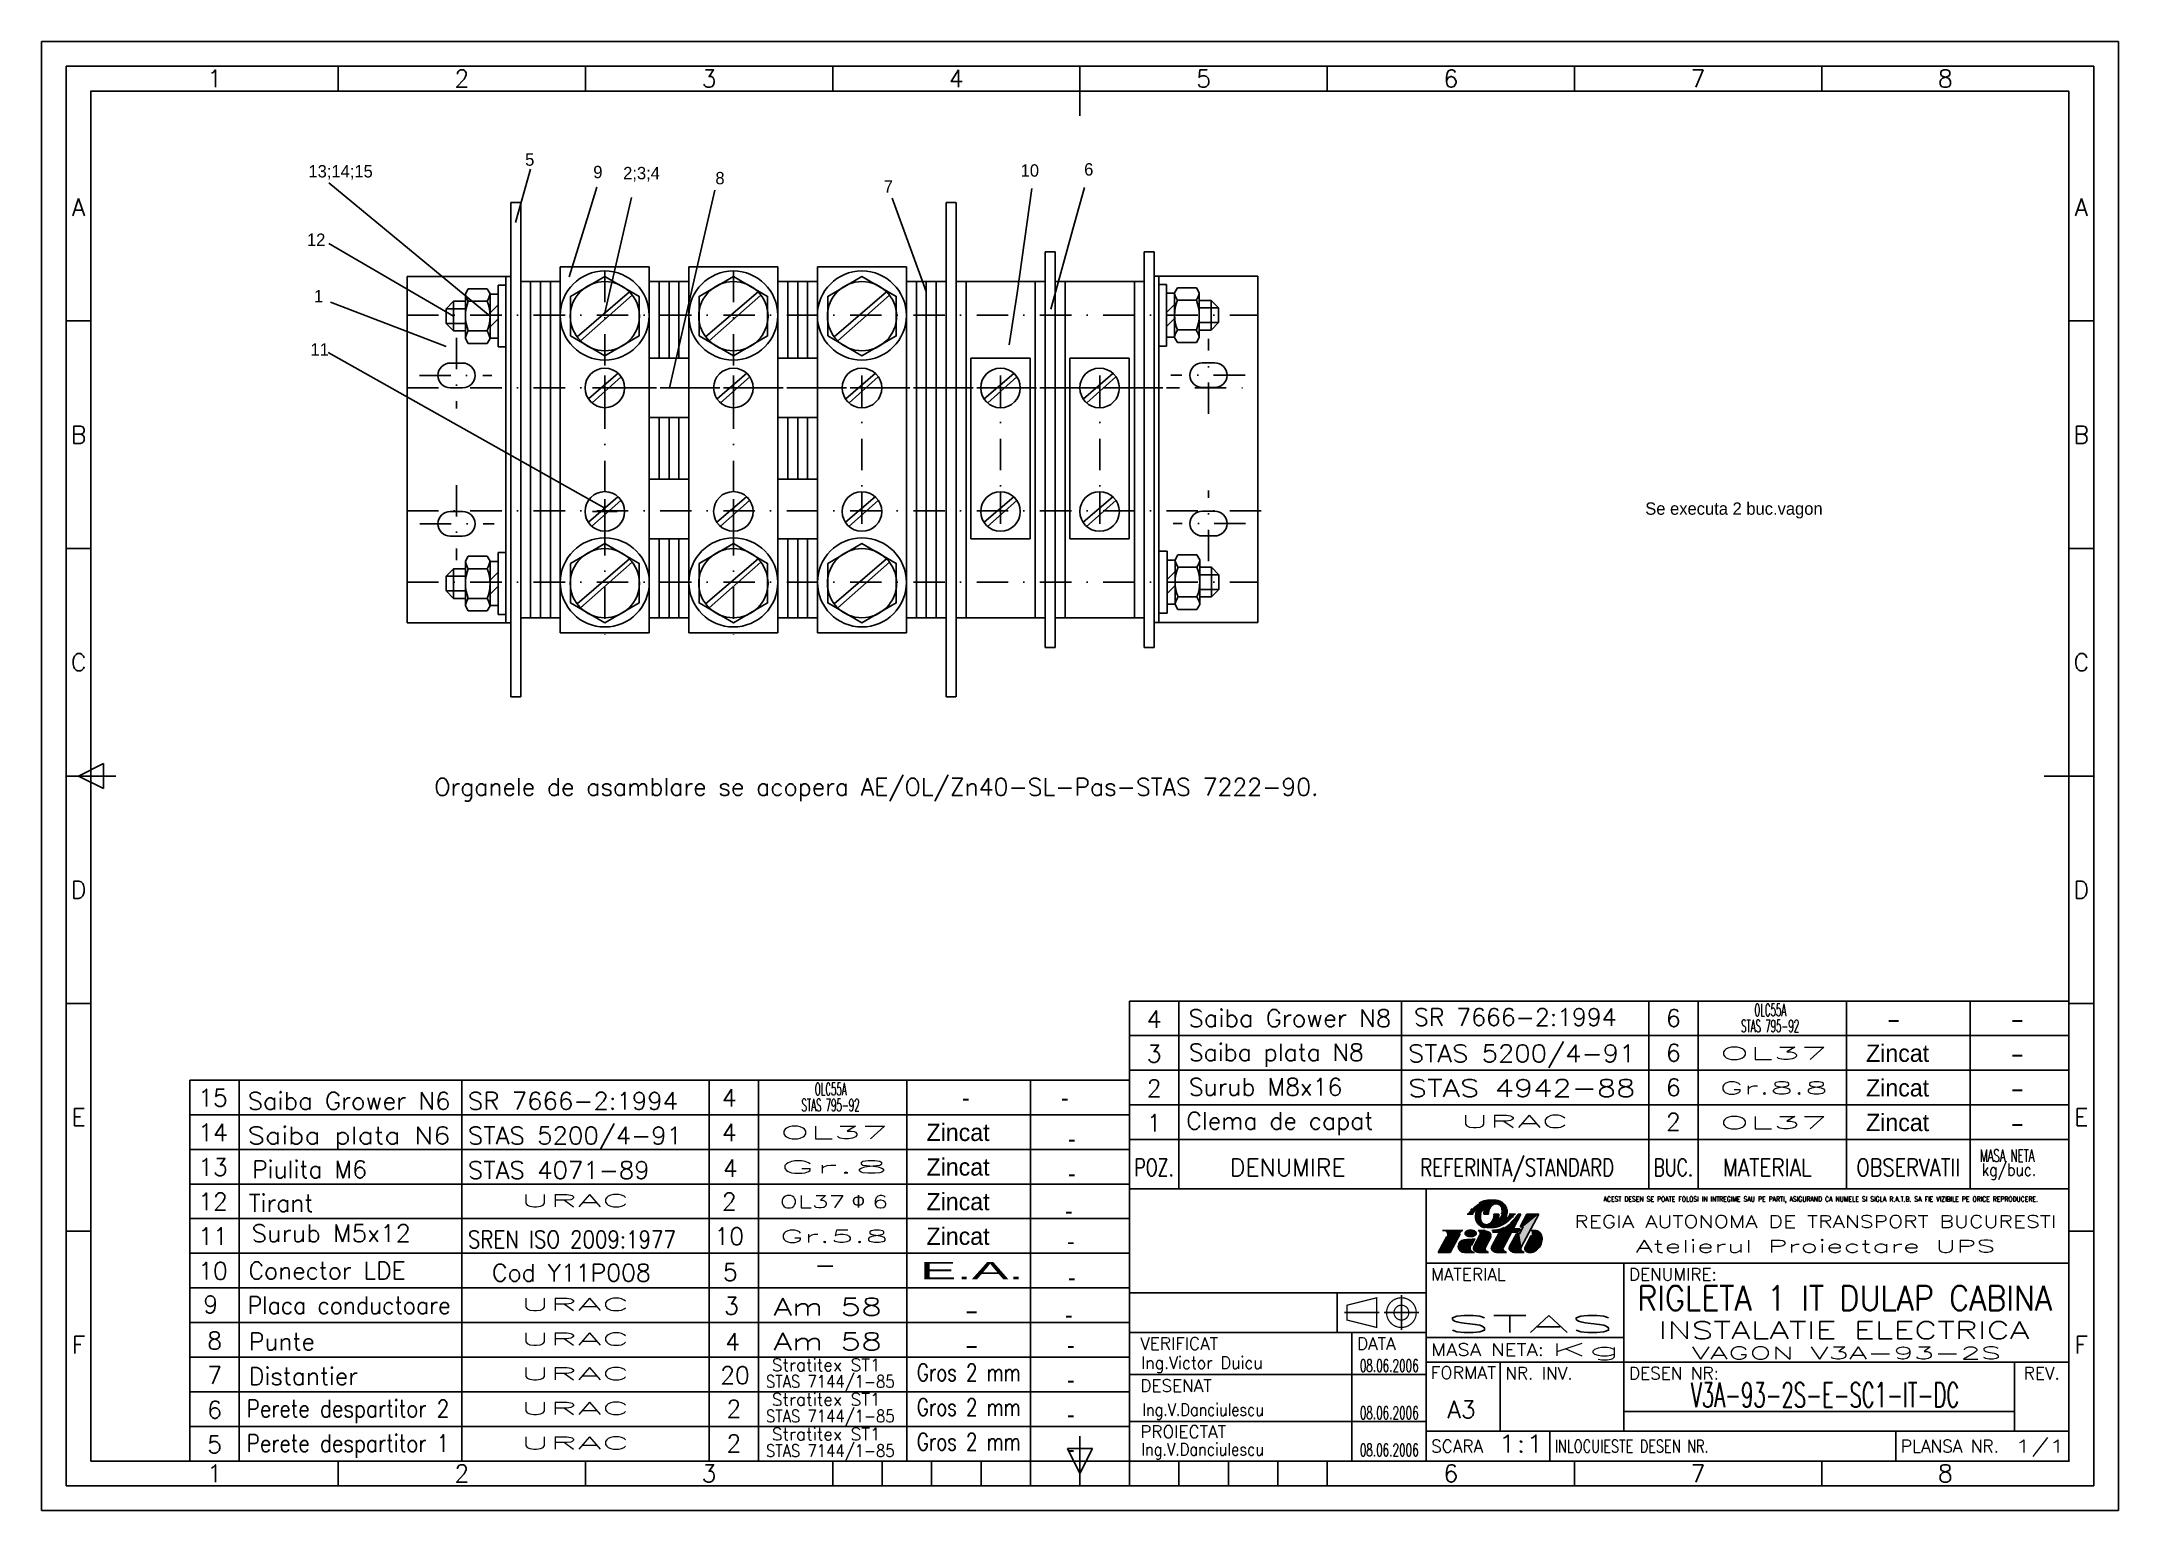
# Model space of a CAD drawing. Header units: millimetres. Extents: x -96 to 324, y 310 to 607.
import ezdxf
from ezdxf.enums import TextEntityAlignment as Align

# ---------------------------------------------------------------- set-up
doc = ezdxf.new("R2010")
doc.units = ezdxf.units.MM
doc.linetypes.add('DASHDOT2', pattern=[12.7, 6.35, -3.175, 0, -3.175])
doc.layers.add('LIN_SUB', color=7, linetype='Continuous')
doc.styles.add('ISO', font='SIMPLEX.shx')
doc.styles.add('ISOCP', font='SIMPLEX.SHX')
doc.styles.add('ROMANC', font='romanc')

msp = doc.modelspace()

# ---------------------------------------------------------------- texts
at = {"color": 1}
for s, p in [('5', (1.54, 582.26)), ('13;14;15', (-42.29, 579.89)), ('9', (15.32, 579.74)), ('2;3;4', (21.36, 579.53)), ('8', (40.01, 578.51)), ('10', (101.74, 580.05)), ('6', (114.58, 580.28)), ('7', (74.05, 576.8)), ('12', (-42.58, 566.06)), ('1', (-41.16, 554.65)), ('11', (-41.87, 543.86))]:
    msp.add_text(s, height=2.5, dxfattribs=at).set_placement(p)
at = {"color": 2}
msp.add_text('Se executa 2 buc.vagon', height=2.5, dxfattribs=at).set_placement((228.05, 511.69))
at = {"color": 50}
for s, width, p, p2 in [('    -    ', 0.666667, (267.79, 407.96), (288.79, 407.96)), ('    -    ', 0.666667, (292.79, 407.96), (313.79, 407.96)), ('    -    ', 0.666667, (292.79, 400.96), (313.79, 400.96)), ('    -    ', 0.666667, (292.79, 393.96), (313.79, 393.96)), ('    -    ', 0.666667, (292.79, 386.96), (313.79, 386.96)), ('E.A.', 2.571429, (81.36, 357.13), (102.36, 357.13)), ('    -    ', 0.666667, (81.36, 349.06), (102.36, 349.06)), ('    -    ', 0.666667, (81.36, 342.06), (102.36, 342.06))]:
    msp.add_text(s, height=3.5, dxfattribs=dict(at, width=width)).set_placement(p, p2, align=Align.FIT)
for s, p in [('Zincat', (279.08, 401.07)), ('Zincat', (279.08, 394.07)), ('-', (90.65, 392.08)), ('-', (110.65, 392.08)), ('Zincat', (279.08, 387.07)), ('Zincat', (89.08, 385.07)), ('-', (112.07, 383.76)), ('Zincat', (89.08, 378.07)), ('-', (112.07, 376.76)), ('Zincat', (89.08, 371.07)), ('-', (111.47, 369.23)), ('Zincat', (89.08, 364.07)), ('-', (111.86, 363.06)), ('-', (112.07, 355.76)), ('-', (111.47, 348.23)), ('-', (111.86, 342.06)), ('-', (111.86, 335.06)), ('-', (111.86, 328.06)), ('-', (111.86, 321.06))]:
    msp.add_text(s, height=3.5, dxfattribs=at).set_placement(p, align=Align.CENTER)
at = {"layer": 'LIN_SUB', "color": 2, "style": 'ISOCP'}
msp.add_text('Organele de asamblare se acopera AE/OL/Zn40-SL-Pas-STAS 7222-90.', height=3.5, dxfattribs=at).set_placement((-16.84, 454.92))
at = {"layer": 'LIN_SUB', "color": 50, "style": 'ISOCP'}
for s, width, p, p2 in [('Saiba Grower N8', 0.928302, (135.68, 408.15), (176.68, 408.15)), ('STAS 5200/4-91', 1.014706, (180.06, 401.02), (226.06, 401.02)), ('Saiba Grower N6', 0.931818, (-54.56, 391.44), (-13.56, 391.44)), ('STAS 4942-88', 1.154812, (180.06, 394.02), (226.06, 394.02)), ('Saiba plata N6', 1.037975, (-54.56, 384.44), (-13.56, 384.44)), ('POZ.', 0.738462, (124.74, 377.97), (132.74, 377.97)), (' REFERINTA/STANDARD', 0.666667, (180.74, 377.97), (221.74, 377.97)), ('BUC.', 0.727273, (229.74, 377.97), (237.74, 377.97)), ('MATERIAL', 0.739726, (243.74, 377.97), (261.74, 377.97)), ('OBSERVATII', 0.736842, (270.74, 377.97), (291.74, 377.97)), ('   -   ', 0.942857, (50.84, 358.26), (72.84, 358.26)), ('Placa conductoare', 0.83959, (-54.56, 350.1), (-13.56, 350.1)), ('Am 58', 1.257143, (51.72, 349.8), (73.72, 349.8)), ('Am 58', 1.257143, (51.72, 342.8), (73.72, 342.8)), ('Gros 2 mm', 0.7, (80.76, 336.52), (101.76, 336.52)), ('Perete despartitor 2', 0.752294, (-54.79, 329.21), (-13.79, 329.21)), ('Gros 2 mm', 0.7, (80.76, 329.52), (101.76, 329.52)), ('Perete despartitor 1', 0.773585, (-54.79, 322.21), (-13.79, 322.21)), ('Gros 2 mm', 0.7, (80.76, 322.52), (101.76, 322.52))]:
    msp.add_text(s, height=3.5, dxfattribs=dict(at, width=width)).set_placement(p, p2, align=Align.FIT)
for s, p in [('SR 7666-2:1994', (181.29, 408.37)), ('Saiba plata N8', (135.74, 401.25)), ('Surub M8x16', (135.74, 394.25)), ('Clema de capat', (135.25, 387.4)), ('Piulita M6', (-53.68, 377.59)), ('Tirant', (-54.34, 370.77)), ('Conector LDE', (-54.41, 357.11)), ('Cod Y11P008', (-5.16, 356.69)), ('Punte', (-54.34, 342.77)), ('Distantier', (-54.34, 335.77))]:
    msp.add_text(s, height=3.5, dxfattribs=at).set_placement(p)
for s, p in [('6', (233.74, 408.17)), ('6', (233.74, 401.17)), ('4', (42.81, 392.06)), ('6', (233.74, 394.17)), ('2', (233.74, 387.17)), ('4', (42.81, 385.06)), ('4', (43.04, 377.81)), ('DENUMIRE', (155.74, 377.97)), ('2', (42.81, 371.06)), ('10', (42.81, 364.06)), ('5', (43.04, 356.81)), ('3', (43.27, 349.99)), ('4', (43.51, 342.74)), ('20', (43.98, 335.95)), ('2', (43.74, 329.17)), ('2', (43.74, 322.17))]:
    msp.add_text(s, height=3.5, dxfattribs=at).set_placement(p, align=Align.CENTER)
at = {"layer": 'LIN_SUB', "color": 2, "style": 'ISOCP', "width": 0.507692}
for s, p in [('OLC55A', (250.12, 410.31)), ('STAS 795-92', (247.42, 407.08)), ('OLC55A', (60.12, 394.31)), ('STAS 795-92', (57.42, 391.08))]:
    msp.add_text(s, height=2.5, dxfattribs=at).set_placement(p)
at = {"layer": 'LIN_SUB', "color": 2, "style": 'ISOCP'}
for s, p in [('4', (128.74, 407.97)), ('3', (128.74, 400.97)), ('15', (-61.58, 392.06)), ('2', (128.74, 393.97)), ('14', (-61.58, 385.06)), ('1', (128.74, 386.97)), ('13', (-61.58, 378.06)), ('12', (-61.58, 371.06)), ('11', (-61.58, 364.06)), ('10', (-61.58, 357.06)), ('9', (-62.05, 350.27)), ('8', (-61.26, 342.97)), ('7', (-61.26, 335.97)), ('6', (-61.26, 328.97)), ('5', (-61.26, 321.97))]:
    msp.add_text(s, height=3.5, dxfattribs=at).set_placement(p, align=Align.CENTER)
for s, width, p, p2 in [('OL37', 2.531507, (243.01, 401.54), (265.01, 401.54)), ('Gr.8.8', 2.1, (243.01, 394.54), (265.01, 394.54)), ('OL37', 2.531507, (53.01, 385.54), (75.01, 385.54)), ('URAC', 2.31, (190.61, 387.77), (212.61, 387.77)), ('OL37', 2.531507, (243.01, 387.54), (265.01, 387.54)), ('MASA NETA', 0.507692, (295.74, 380.87), (306.74, 380.87)), ('Gr.8', 3.186207, (53.01, 378.54), (75.01, 378.54)), ('kg/buc.', 0.796552, (296.09, 378.03), (307.09, 378.03)), ('URAC', 2.31, (0.61, 371.77), (22.61, 371.77)), ('OL37  6', 1.421538, (53.01, 371.54), (75.01, 371.54)), ('Gr.5.8', 2.1, (53.01, 364.54), (75.01, 364.54)), ('URAC', 2.31, (0.61, 350.77), (22.61, 350.77)), ('URAC', 2.31, (0.61, 343.77), (22.61, 343.77)), ('Stratitex ST1', 0.928643, (51.42, 338.56), (73.42, 338.56)), ('URAC', 2.31, (0.61, 336.77), (22.61, 336.77)), ('STAS 7144/1-85', 0.8, (50.24, 335.2), (76.24, 335.2)), ('URAC', 2.31, (0.61, 329.77), (22.61, 329.77)), ('Stratitex ST1', 0.928643, (51.42, 331.56), (73.42, 331.56)), ('STAS 7144/1-85', 0.8, (50.24, 328.2), (76.24, 328.2)), ('URAC', 2.31, (0.61, 322.77), (22.61, 322.77)), ('STAS 7144/1-85', 0.8, (50.24, 321.2), (76.24, 321.2)), ('Stratitex ST1', 0.928643, (51.42, 324.56), (73.42, 324.56))]:
    msp.add_text(s, height=2.5, dxfattribs=dict(at, width=width)).set_placement(p, p2, align=Align.FIT)
at = {"layer": 'LIN_SUB', "color": 50, "style": 'ISOCP'}
for s, width, p in [('SR 7666-2:1994', 1.037975, (-10.04, 391.43)), ('STAS 5200/4-91', 1.037975, (-10.04, 384.43)), ('STAS 4071-89', 1.037975, (-10.04, 377.43)), ('Surub M5x12', 1.037975, (-53.78, 364.66)), ('SREN ISO 2009:1977', 0.83959, (-10.04, 363.43))]:
    msp.add_text(s, height=3.5, dxfattribs=dict(at, width=width)).set_placement(p)
at = {"layer": 'LIN_SUB', "color": 2, "insert": (67.6, 374.13), "char_height": 2.5, "width": 19.3666, "attachment_point": 1, "style": 'ISOCP'}
msp.add_mtext('{\\fSymbol|b0|i0|c2|p18;F}', dxfattribs=at)

# ---------------------------------------------------------------- blocks, each defined once
blk = doc.blocks.new('ind3_12')
at = {"color": 70}
for p, q in [((0, 55), (-190, 55)), ((-190, 55), (-190, 0)), ((-130, 55), (-130, 0)), ((-130, 40), (0, 40)), ((-190, 26), (-130, 26))]:
    blk.add_line(p, q, dxfattribs=at)
at = {"color": 40}
for p, q in [((-122.56, 46.63), (-126.68, 46.63)), ((-121.71, 49.9), (-120.46, 49.9)), ((-118.05, 46.63), (-119.46, 46.63)), ((-118.34, 49.9), (-117.36, 49.9)), ((-115.18, 46.28), (-116.74, 43.36)), ((-116.7, 46.63), (-116.29, 46.65)), ((-116.6, 46.28), (-115.18, 46.28)), ((-115.31, 49.9), (-116.29, 49.9)), ((-116.29, 46.65), (-115.69, 46.73)), ((-115.69, 46.73), (-115.27, 46.82)), ((-115.27, 46.82), (-114.78, 46.97)), ((-114.78, 46.97), (-114.27, 47.24)), ((-112.77, 46.28), (-114.38, 43.26)), ((-111.94, 49.9), (-113.19, 49.9)), ((-112.95, 48.16), (-112.68, 48.4)), ((-112.77, 46.28), (-111.36, 46.28)), ((-112.68, 48.4), (-112.61, 48.47)), ((-110.84, 49.9), (-112.41, 46.97)), ((-112.41, 46.97), (-110.99, 46.97)), ((-110.84, 49.9), (-111.36, 49.9)), ((-110.99, 46.97), (-111.36, 46.28)), ((-110.41, 47.32), (-111.15, 45.93)), ((-109.64, 49.9), (-111.01, 47.32)), ((-111.01, 47.32), (-110.41, 47.32)), ((-107.23, 49.9), (-110.77, 43.26)), ((-107.23, 49.9), (-109.64, 49.9)), ((-108.78, 46.63), (-108.09, 46.63)), ((-125.82, 45.38), (-127.54, 42.15)), ((-125.13, 42.15), (-127.54, 42.15)), ((-123.11, 45.94), (-125.13, 42.15)), ((-120.23, 42.15), (-122.21, 42.15)), ((-120.12, 44.91), (-120.81, 43.6)), ((-119.12, 45.67), (-120.36, 43.36)), ((-117.39, 42.15), (-119.15, 42.15)), ((-116.85, 45.42), (-118, 43.26)), ((-117.39, 42.15), (-117.72, 42.33)), ((-113.77, 42.15), (-115.53, 42.15)), ((-113.77, 42.15), (-114.1, 42.33)), ((-111.75, 45.93), (-113.13, 43.36)), ((-110.16, 42.15), (-111.92, 42.15)), ((-111.75, 45.93), (-111.15, 45.93)), ((-110.16, 42.15), (-110.49, 42.33)), ((-108.74, 45.59), (-109.99, 43.26))]:
    blk.add_line(p, q, dxfattribs=at)
at = {"color": 240}
for p, q in [((-90, 40), (-90, 6)), ((-130, 34), (-190, 34)), ((-148, 34), (-148, 26)), ((-146.5, 30), (-139.5, 30)), ((-138.5, 30), (-131.5, 30)), ((-135, 33.5), (-135, 26.5)), ((-145, 26), (-145, 0)), ((-130, 25), (-90, 25)), ((-190, 17.5), (-130, 17.5)), ((-130, 20), (0, 20)), ((-115, 20), (-115, 6)), ((-11, 20), (-11, 6)), ((-90, 10), (-11, 10)), ((-190, 8), (-130, 8)), ((-130, 6), (0, 6)), ((-105, 6), (-105, 0)), ((-35, 6), (-35, 0))]:
    blk.add_line(p, q, dxfattribs=at)
at = {"color": 40}
for points in [[(-114.74, 49.9, 0.04888), (-114.64, 50.37, 0.067418), (-114.64, 50.71, 0.012512), (-114.71, 51.12, 0.046313), (-114.74, 51.23, 0.02866), (-114.83, 51.43, 0.04799), (-114.9, 51.53, 0.027533), (-115.01, 51.65, 0.02878), (-115.12, 51.74, 0.020408), (-115.27, 51.85, 0.028785), (-115.38, 51.91, 0.02307), (-115.48, 51.96, 0.025276), (-115.58, 51.99, 0.029587), (-115.69, 52.01, 0.0261), (-115.8, 52.02, 0.034106), (-115.93, 52.02, 0.03305), (-116.05, 52, 0.031407), (-116.17, 51.97, 0.027201), (-116.3, 51.91, 0.027571), (-116.45, 51.82, 0.032433), (-116.58, 51.73, 0.017982), (-116.7, 51.62, 0.025528), (-116.79, 51.53, 0.009898), (-116.89, 51.41, 0.014131), (-116.96, 51.31, 0.005952), (-117.02, 51.22, 0.007874), (-117.06, 51.15, 0.013516), (-117.13, 51.03, 0.012262), (-117.2, 50.9, 0.010996), (-117.25, 50.78, 0.020912), (-117.28, 50.71, 0.006638), (-117.28, 50.69, 0.003922), (-117.3, 50.64, 0.014081), (-117.33, 50.52, 0.011261), (-117.36, 50.37, 0.018498), (-117.36, 50.34, 0.00311), (-117.38, 50.18, 0.039527), (-117.38, 50.07, 0.0256), (-117.36, 49.9)], [(-113.68, 49.9, 0.047001), (-113.61, 50.39, 0.072657), (-113.64, 50.71, 0.024176), (-113.81, 51.3, 0.05712), (-113.92, 51.53, 0.02409), (-114.05, 51.71, 0.014395), (-114.28, 51.99, 0.046768), (-114.45, 52.15, 0.031027), (-114.74, 52.35)], [(-119.97, 49.9, 0.047001), (-120.05, 49.4, 0.072657), (-120.01, 49.08, 0.024176), (-119.84, 48.49, 0.05712), (-119.73, 48.26, 0.02409), (-119.6, 48.09, 0.014395), (-119.38, 47.81, 0.046768), (-119.2, 47.65, 0.031027), (-118.91, 47.44)], [(-118.91, 49.9, 0.04888), (-119.02, 49.43, 0.067418), (-119.01, 49.08, 0.012512), (-118.94, 48.67, 0.046313), (-118.91, 48.56, 0.02866), (-118.82, 48.37, 0.04799), (-118.75, 48.26, 0.027533), (-118.64, 48.15, 0.02878), (-118.53, 48.05, 0.020408), (-118.39, 47.95, 0.028785), (-118.28, 47.88, 0.02307), (-118.17, 47.84, 0.025276), (-118.07, 47.8, 0.029587), (-117.97, 47.78, 0.0261), (-117.85, 47.77, 0.034106), (-117.73, 47.77, 0.03305), (-117.6, 47.79, 0.031407), (-117.48, 47.83, 0.027201), (-117.36, 47.88, 0.027571), (-117.2, 47.97, 0.032433), (-117.07, 48.06, 0.017982), (-116.95, 48.18, 0.025528), (-116.87, 48.26, 0.009898), (-116.76, 48.39, 0.014131), (-116.7, 48.48, 0.005952), (-116.63, 48.57, 0.007874), (-116.59, 48.64, 0.013516), (-116.52, 48.76, 0.012262), (-116.45, 48.9, 0.010996), (-116.4, 49.02, 0.020912), (-116.38, 49.08, 0.006638), (-116.37, 49.11, 0.003922), (-116.35, 49.16, 0.014081), (-116.32, 49.28, 0.011261), (-116.29, 49.42, 0.018498), (-116.29, 49.45, 0.00311), (-116.27, 49.61, 0.039527), (-116.27, 49.73, 0.0256), (-116.29, 49.9)]]:
    blk.add_lwpolyline(points, format="xyb", dxfattribs=at)
at = {"color": 40, "flags": 128}
blk.add_lwpolyline([(-108.71, 42.18, 0.07519), (-108.1, 42.37, 0.103495), (-107.27, 43.01, 0.091904), (-106.74, 43.94, 0.085107), (-106.54, 45.08, 0.085107)], format="xyb", dxfattribs=at)
at = {"color": 240}
for points in [[(-146, 31.5, 0.25, 0.25, 0), (-140, 33, 0.25, 0.25, 0), (-140, 27, 0.25, 0.25, 0), (-146, 28.5, 0.25, 0.25, 0)], [(-135, 31.5, 0.25, 0.25, 1), (-135, 28.5, 0.25, 0.25, 1)]]:
    blk.add_lwpolyline(points, format="xyseb", close=True, dxfattribs=at)
blk.add_lwpolyline([(-135, 33, 0.25, 0.25, 1), (-135, 27, 0.25, 0.25, 1), (-135, 33, 0.25, 0.25, 1)], format="xyseb", dxfattribs=at)
at = {"color": 40}
for centre, radius, start, end in [((-96.55, 26.7), 34.29, 134.6817, 135.4865), ((-117.71, 49.53), 2.3, 144.0002, 170.76), ((-117.8, 49.83), 2.74, 113.911, 122.24), ((-115.81, 45.34), 7.65, 108.9325, 113.911), ((-115.07, 49.86), 3.27, 161.7905, 179.2848), ((-117.59, 50.52), 2.17, 96.8211, 108.9325), ((-116.41, 40.67), 12.1, 91.6964, 96.8211), ((-116.61, 47.25), 5.51, 78.6042, 91.6964), ((-116, 50.28), 2.42, 58.8019, 78.6042), ((-119.73, 46), 0.689, 331.9275, 66.4849), ((-117.66, 49.52), 2.42, 238.8019, 258.6042), ((-118.58, 49.94), 3.27, 341.7905, 359.2848), ((-115.94, 50.27), 2.3, 324.0002, 350.76), ((-145.94, 81.79), 47.13, 315, 315.973), ((-113.12, 49.86), 0.893, 316.8981, 318.6566), ((-115.09, 51.98), 4.23, 315.973, 321.3402), ((-122.28, 57.73), 13.43, 321.3402, 324.353), ((-108.09, 45.08), 1.55, 0, 90), ((-122.21, 43.44), 1.29, 94.5979, 270), ((-177.94, 750.15), 707.62, 274.50891, 274.68697), ((-120.23, 42.84), 0.689, 201.8729, 270), ((-119.75, 43.03), 0.689, 151.9275, 234.4615), ((-119.15, 43.87), 1.72, 234.4615, 270), ((-117.39, 42.94), 0.689, 151.9275, 241.9275), ((-116.14, 43.03), 0.689, 151.9275, 234.4615), ((-115.53, 43.87), 1.72, 234.4615, 270), ((-113.78, 42.94), 0.689, 151.9275, 241.9275), ((-112.52, 43.03), 0.689, 151.9275, 234.4615), ((-111.92, 43.87), 1.72, 234.4615, 270), ((-110.16, 42.94), 0.689, 151.9275, 241.9275), ((-109.38, 42.94), 0.689, 151.9275, 242.7821), ((-108.99, 43.7), 1.55, 242.7821, 280.2311)]:
    blk.add_arc(centre, radius, start, end, dxfattribs=at)
blk.add_point((0, 0))
for points in [[(-121.71, 49.9), (-120.46, 49.9), (-121.21, 50.52), (-120.18, 50.33)], [(-121.21, 50.52), (-120.18, 50.33), (-120.72, 51.03), (-119.93, 50.59)], [(-120.72, 51.03), (-119.93, 50.59), (-120.22, 51.49), (-119.57, 50.88)], [(-120.22, 51.49), (-119.57, 50.88), (-119.6, 51.93), (-118.18, 50.88)], [(-119.84, 50.38), (-118.6, 50.45), (-119.97, 49.9), (-118.91, 49.9)], [(-119.57, 50.88), (-118.18, 50.88), (-119.84, 50.38), (-118.6, 50.45)], [(-119.6, 51.93), (-118.18, 50.88), (-118.87, 52.35), (-118.18, 50.88)], [(-118.87, 52.35), (-118.18, 50.88), (-118.21, 52.6), (-118.18, 50.88)], [(-117.31, 50.61), (-118.27, 50.54), (-117.37, 50.27), (-118.32, 50.22)], [(-117.09, 51.1), (-118.18, 50.88), (-117.31, 50.61), (-118.27, 50.54)], [(-118.21, 52.6), (-118.18, 50.88), (-117.81, 52.68), (-118.18, 50.88)], [(-116.87, 52.76), (-118.18, 50.88), (-116.31, 52.75), (-118.18, 50.88)], [(-117.81, 52.68), (-118.18, 50.88), (-116.87, 52.76), (-118.18, 50.88)], [(-116.08, 51.99), (-116.31, 52.75), (-116.62, 51.7), (-118.18, 50.88)], [(-116.62, 51.7), (-118.18, 50.88), (-117.09, 51.1), (-118.18, 50.88)], [(-115.84, 51.99), (-116.08, 51.99), (-116.32, 51.86)], [(-116.31, 52.75), (-115.41, 52.63), (-115.84, 52.71)], [(-115.54, 51.98), (-115.41, 52.63), (-116.08, 51.99), (-116.31, 52.75)], [(-115.84, 51.99), (-115.54, 51.98), (-115.91, 51.97), (-115.51, 51.96)], [(-115.73, 51.96), (-115.33, 51.85), (-115.51, 51.96)], [(-115.09, 51.72), (-114.87, 52.42), (-115.54, 51.98), (-115.41, 52.63)], [(-115.41, 52.63), (-114.87, 52.42), (-115.11, 52.53)], [(-114.87, 51.48), (-114.18, 51.87), (-115.09, 51.72), (-114.87, 52.42)], [(-114.87, 52.42), (-114.18, 51.87), (-114.48, 52.17)], [(-114.68, 50.99), (-113.86, 51.41), (-114.87, 51.48), (-114.18, 51.87)], [(-114.63, 50.55), (-113.67, 50.85), (-114.68, 50.99), (-113.86, 51.41)], [(-114.65, 50.25), (-113.62, 50.26), (-114.63, 50.55), (-113.67, 50.85)], [(-113.67, 50.85), (-113.62, 50.26), (-113.61, 50.56)], [(-126.68, 46.63), (-122.56, 46.63), (-126.26, 46.53), (-122.84, 46.34)], [(-126.26, 46.53), (-122.84, 46.34), (-125.96, 46.29), (-123.05, 46.05)], [(-123.05, 46.05), (-125.96, 46.29), (-123.11, 45.94), (-125.77, 45.87)], [(-122.2, 46.34), (-122.22, 45.73), (-122.28, 46.18), (-122.28, 45.84)], [(-122.07, 46.5), (-122.04, 45.53), (-122.2, 46.34), (-122.22, 45.73)], [(-121.94, 46.59), (-121.9, 45.43), (-122.07, 46.5), (-122.04, 45.53)], [(-121.78, 46.68), (-121.71, 45.34), (-121.94, 46.59), (-121.9, 45.43)], [(-121.62, 46.75), (-121.56, 45.28), (-121.78, 46.68), (-121.71, 45.34)], [(-121.46, 46.79), (-121.43, 45.25), (-121.62, 46.75), (-121.56, 45.28)], [(-121.33, 46.82), (-121.31, 45.23), (-121.46, 46.79), (-121.43, 45.25)], [(-121.21, 46.83), (-121.2, 45.22), (-121.33, 46.82), (-121.31, 45.23)], [(-121.21, 46.83), (-121.1, 46.84), (-121.09, 45.21)], [(-121.09, 45.21), (-120.9, 45.21), (-121.21, 46.83), (-121.2, 45.22)], [(-121.1, 46.84), (-120.91, 46.84), (-121.09, 45.21), (-120.9, 45.21)], [(-120.9, 45.21), (-120.91, 46.84), (-120.81, 45.22), (-120.81, 46.83)], [(-120.81, 45.22), (-120.81, 46.83), (-120.68, 45.23), (-120.69, 46.82)], [(-120.68, 45.23), (-120.69, 46.82), (-120.56, 45.25), (-120.55, 46.79)], [(-120.56, 45.25), (-120.55, 46.79), (-120.42, 45.29), (-120.43, 46.76)], [(-120.42, 45.29), (-120.43, 46.76), (-120.27, 45.34), (-120.27, 46.7)], [(-120.27, 45.34), (-120.27, 46.7), (-120.14, 45.41), (-120.13, 46.63)], [(-120.14, 45.41), (-120.13, 46.63), (-119.97, 45.52), (-119.99, 46.54)], [(-119.97, 49.9), (-118.91, 49.9), (-120.05, 49.4), (-119, 49.53)], [(-120.05, 49.4), (-119, 49.53), (-119.94, 48.79), (-119, 49.02)], [(-120.05, 49.4), (-119.94, 48.79), (-120.04, 49.24)], [(-120.04, 49.24), (-119.94, 48.79), (-120.03, 49.13)], [(-119.97, 45.52), (-119.99, 46.54), (-119.84, 45.65), (-119.88, 46.44)], [(-119.94, 48.79), (-119, 49.02), (-119.72, 48.25), (-118.92, 48.6)], [(-119.84, 45.65), (-119.88, 46.44), (-119.74, 45.8), (-119.77, 46.3)], [(-119.74, 45.8), (-119.77, 46.3), (-119.71, 45.9), (-119.72, 46.2)], [(-119.72, 48.25), (-118.92, 48.6), (-119.33, 47.76), (-118.75, 48.27)], [(-119.72, 46.2), (-119.71, 45.9), (-119.7, 46.13), (-119.69, 46.02)], [(-119.46, 46.63), (-118.05, 46.63), (-119.08, 46.21), (-117.05, 46.31)], [(-119.33, 47.76), (-118.75, 48.27), (-118.77, 47.37), (-118.43, 47.98)], [(-119.25, 46.4), (-119.09, 46.04), (-119.08, 46.21)], [(-119.08, 46.21), (-117.05, 46.31), (-119.12, 45.67), (-116.78, 45.9)], [(-118.77, 47.37), (-118.43, 47.98), (-118.32, 47.19), (-118.12, 47.82)], [(-117.37, 50.27), (-118.32, 50.22), (-117.36, 49.9), (-118.34, 49.9)], [(-118.32, 47.19), (-118.12, 47.82), (-117.71, 47.07), (-117.72, 47.77)], [(-118.05, 46.63), (-117.05, 46.31), (-117.7, 46.59), (-117.41, 46.5)], [(-117.71, 47.07), (-117.72, 47.77), (-117.14, 47.03), (-117.33, 47.9)], [(-117.14, 47.03), (-117.33, 47.9), (-116.45, 47.06), (-117.04, 48.09)], [(-117.05, 46.31), (-116.78, 45.9), (-116.88, 46.12)], [(-116.45, 47.06), (-117.04, 48.09), (-115.94, 47.1), (-116.74, 48.42)], [(-116.7, 48.48), (-115.12, 47.31), (-116.74, 48.42)], [(-116.7, 48.48), (-116.7, 48.48), (-116.74, 48.42)], [(-115.94, 47.1), (-116.74, 48.42), (-115.12, 47.31), (-116.74, 48.42)], [(-115.18, 46.28), (-112.77, 46.28), (-116.74, 43.36), (-114.38, 43.26)], [(-116.45, 48.9), (-115.12, 47.31), (-116.7, 48.48)], [(-116.22, 46.66), (-116.7, 46.63), (-116.6, 46.28)], [(-116.6, 46.28), (-111.36, 46.28), (-116.22, 46.66), (-112.41, 46.97)], [(-116.4, 49.03), (-115.48, 48.92), (-116.45, 48.9), (-115.12, 47.31)], [(-116.29, 49.44), (-115.35, 49.44), (-116.4, 49.03), (-115.48, 48.92)], [(-116.29, 49.9), (-115.31, 49.9), (-116.29, 49.44), (-115.35, 49.44)], [(-116.22, 46.66), (-115.25, 46.82), (-115, 46.76)], [(-115.48, 48.92), (-114.09, 48.92), (-115.01, 49.4), (-113.85, 49.33)], [(-115.48, 48.92), (-114.59, 48.13), (-115.12, 47.31)], [(-115.48, 48.92), (-114.09, 48.92), (-114.18, 47.78), (-115.12, 47.31)], [(-115.25, 46.82), (-114.79, 46.97), (-115, 46.76)], [(-115.01, 49.4), (-113.85, 49.33), (-114.75, 49.87), (-113.72, 49.72)], [(-115, 46.76), (-115, 46.76), (-114.79, 46.97), (-114.45, 46.8)], [(-114.35, 47.19), (-112.41, 46.97), (-114.79, 46.97), (-114.45, 46.8)], [(-114.75, 49.87), (-113.72, 49.72), (-114.65, 50.25), (-113.62, 50.26)], [(-114.09, 48.92), (-114.18, 47.78), (-114.59, 48.13)], [(-113.9, 47.46), (-112.41, 46.97), (-114.35, 47.19), (-112.41, 46.97)], [(-114.09, 48.92), (-113.61, 48.17), (-114.18, 47.78)], [(-113.69, 49.23), (-112.95, 48.75), (-114.09, 48.92), (-113.61, 48.17)], [(-113.49, 47.75), (-113.9, 47.46), (-112.41, 46.97)], [(-113.4, 49.55), (-112.44, 49.28), (-113.69, 49.23), (-112.95, 48.75)], [(-113.03, 48.1), (-112.41, 46.97), (-113.49, 47.75), (-112.41, 46.97)], [(-113.19, 49.9), (-111.94, 49.9), (-113.4, 49.55), (-112.44, 49.28)], [(-112.65, 48.42), (-112.41, 46.97), (-113.03, 48.1), (-112.41, 46.97)], [(-112.22, 48.86), (-112.41, 46.97), (-112.65, 48.42), (-112.41, 46.97)], [(-111.36, 49.9), (-110.84, 49.9), (-111.76, 49.37), (-112.41, 46.97)], [(-111.76, 49.37), (-112.41, 46.97), (-112.22, 48.86), (-112.41, 46.97)], [(-112.41, 46.97), (-110.99, 46.97), (-111.36, 46.28)], [(-110.41, 47.32), (-107.23, 49.9), (-111.15, 45.93), (-110.73, 43.34)], [(-109.64, 49.9), (-107.23, 49.9), (-111.01, 47.32), (-110.41, 47.32)], [(-108.78, 46.63), (-108.43, 46.63), (-108.69, 46.43), (-108.49, 46.44)], [(-108.74, 45.59), (-108.09, 46.63), (-108.66, 45.8)], [(-108.74, 45.59), (-106.98, 46.16), (-108.09, 46.63)], [(-108.69, 46.43), (-108.49, 46.44), (-108.64, 46.23), (-108.56, 46.21)], [(-108.43, 46.63), (-108.63, 46.02), (-108.09, 46.63), (-108.66, 45.8)], [(-108.66, 45.8), (-108.66, 45.8), (-108.43, 46.63), (-108.63, 46.02)], [(-108.64, 46.23), (-108.56, 46.21), (-108.63, 46.02)], [(-108.09, 46.63), (-106.98, 46.16), (-107.61, 46.55), (-107.23, 46.37)], [(-125.82, 45.38), (-123.11, 45.94), (-127.54, 42.15), (-125.13, 42.15)], [(-125.76, 45.63), (-123.11, 45.94), (-125.82, 45.38)], [(-125.77, 45.87), (-123.11, 45.94), (-125.76, 45.63), (-123.11, 45.94)], [(-123.17, 44.3), (-120.81, 43.6), (-123.49, 43.38), (-120.95, 43.16)], [(-123.17, 44.3), (-123.49, 43.38), (-123.29, 44.14), (-123.45, 43.79)], [(-123.49, 43.38), (-120.95, 43.16), (-123.49, 43.38), (-120.87, 42.58)], [(-123.49, 43.38), (-123.1, 42.51), (-123.42, 43), (-123.25, 42.69)], [(-123.49, 43.38), (-120.87, 42.58), (-123.1, 42.51), (-120.62, 42.27)], [(-122.31, 44.73), (-120.12, 44.91), (-123.17, 44.3), (-120.81, 43.6)], [(-122.31, 44.73), (-123.17, 44.3), (-122.7, 44.64), (-123.04, 44.43)], [(-123.1, 42.51), (-122.21, 42.15), (-122.93, 42.37), (-122.61, 42.22)], [(-123.1, 42.51), (-120.62, 42.27), (-122.21, 42.15), (-120.23, 42.15)], [(-122.28, 46.18), (-122.28, 45.84), (-122.31, 46.03)], [(-120.42, 42.88), (-120.36, 43.36), (-120.43, 43.1)], [(-120.36, 43.36), (-116.85, 45.42), (-120.42, 42.88), (-118, 43.26)], [(-120.42, 42.88), (-118, 43.26), (-120.15, 42.47), (-118.06, 42.75)], [(-120.15, 42.47), (-120.42, 42.88), (-120.32, 42.64)], [(-119.12, 45.67), (-116.78, 45.9), (-120.36, 43.36), (-116.85, 45.42)], [(-120.15, 42.47), (-118.06, 42.75), (-119.15, 42.15), (-117.72, 42.33)], [(-119.15, 42.15), (-120.15, 42.47), (-119.72, 42.25)], [(-119.15, 42.15), (-117.72, 42.33), (-117.39, 42.15)], [(-118.02, 43.03), (-117.9, 42.55), (-118.06, 42.75)], [(-116.78, 45.9), (-116.85, 45.42), (-116.77, 45.67)], [(-116.74, 43.36), (-116.81, 42.88), (-116.82, 43.14)], [(-116.74, 43.36), (-114.38, 43.26), (-116.81, 42.88), (-114.44, 42.75)], [(-116.52, 42.46), (-116.81, 42.88), (-116.71, 42.66)], [(-116.81, 42.88), (-114.44, 42.75), (-116.52, 42.46), (-114.12, 42.34)], [(-115.53, 42.15), (-116.54, 42.47), (-116.1, 42.25)], [(-116.52, 42.46), (-114.12, 42.34), (-115.53, 42.15), (-113.77, 42.15)], [(-114.42, 42.94), (-114.29, 42.55), (-114.44, 42.75)], [(-114.36, 43.31), (-114.4, 43.15), (-114.38, 43.26)], [(-113.13, 43.36), (-113.19, 42.89), (-113.2, 43.13)], [(-113.13, 43.36), (-110.77, 43.26), (-113.19, 42.89)], [(-113.19, 42.89), (-110.77, 43.26), (-110.82, 42.72)], [(-112.92, 42.47), (-113.19, 42.89), (-113.1, 42.66)], [(-113.19, 42.89), (-110.82, 42.72), (-112.92, 42.47)], [(-111.75, 45.93), (-111.15, 45.93), (-113.13, 43.36), (-110.77, 43.26)], [(-112.92, 42.47), (-110.82, 42.72), (-111.92, 42.15)], [(-111.92, 42.15), (-112.92, 42.47), (-112.49, 42.25)], [(-110.82, 42.72), (-111.92, 42.15), (-110.49, 42.33)], [(-110.49, 42.33), (-110.16, 42.15), (-111.92, 42.15)], [(-111.15, 45.93), (-110.77, 43.26), (-110.73, 43.34)], [(-110.8, 42.98), (-110.66, 42.53), (-110.82, 42.72)], [(-110.73, 43.34), (-110.78, 43.14), (-110.77, 43.26)], [(-109.99, 43.26), (-110.04, 42.73), (-110.07, 42.99)], [(-110.04, 42.73), (-109.99, 43.26), (-109.7, 42.32)], [(-109.7, 42.32), (-110.04, 42.73), (-109.91, 42.5)], [(-109.99, 43.26), (-108.74, 45.59), (-106.74, 43.94)], [(-109.99, 43.26), (-107.27, 43.01), (-106.74, 43.94)], [(-109.99, 43.26), (-108.1, 42.37), (-107.27, 43.01)], [(-109.99, 43.26), (-108.71, 42.18), (-108.1, 42.37)], [(-109.99, 43.26), (-109.7, 42.32), (-108.71, 42.18)], [(-108.71, 42.18), (-109.7, 42.32), (-109.23, 42.17)], [(-109.7, 42.32), (-109.7, 42.32), (-108.71, 42.18)], [(-108.74, 45.59), (-106.54, 45.08), (-106.98, 46.16)], [(-108.74, 45.59), (-106.74, 43.94), (-106.54, 45.08)], [(-107.27, 43.01), (-108.1, 42.37), (-107.66, 42.64)], [(-106.74, 43.94), (-107.27, 43.01), (-106.96, 43.45)], [(-106.98, 46.16), (-106.54, 45.08), (-106.83, 45.98), (-106.62, 45.57)], [(-106.54, 45.08), (-106.74, 43.94), (-106.59, 44.51)]]:
    blk.add_solid(points, dxfattribs=at)
at = {"color": 40, "style": 'ISO', "width": 0.77078}
blk.add_text('ACEST DESEN SE POATE FOLOSI IN INTREGIME SAU PE PARTI, ASIGURAND CA NUMELE SI SIGLA R.A.T.B. SA FIE VIZIBILE PE ORICE REPRODUCERE.', height=1, dxfattribs=at).set_placement((-94.13, 52.45), (-6.3, 52.45), align=Align.FIT)
at = {"color": 240}
for s, style, width, p, p2 in [('REGIA AUTONOMA DE TRANSPORT BUCURESTI', 'ROMANC', 1.063101, (-100.04, 47.17), (-2.58, 47.17)), ('Atelierul Proiectare UPS', 'ROMANC', 1.425107, (-87.65, 42.18), (-14.86, 42.18)), ('MASA NETA:', 'ISO', 1.009422, (-129, 21.25), (-106.17, 21.25)), ('FORMAT', 'ISO', 0.917397, (-129.11, 16.61), (-115.89, 16.61)), ('INLOCUIESTE DESEN NR.', 'ISO', 0.687691, (-104, 1.75), (-72.89, 1.75))]:
    blk.add_text(s, height=2.5, dxfattribs=dict(at, style=style, width=width)).set_placement(p, p2, align=Align.FIT)
at = {"color": 240, "style": 'ISO'}
for s, p in [('MATERIAL', (-129, 36.5)), ('DENUMIRE:', (-89, 36.5)), ('VERIFICAT', (-187.81, 22.5)), ('DATA', (-144, 22.5)), ('NR. INV.', (-114, 16.5)), ('DESEN NR:', (-89, 16.5)), ('DESENAT', (-187.81, 13.97)), ('PROIECTAT', (-187.81, 4.66)), ('SCARA', (-129, 1.75)), ('PLANSA NR.', (-34, 1.75))]:
    blk.add_text(s, height=2.5, dxfattribs=at).set_placement(p)
blk.add_text('REV.', height=2.5, dxfattribs=at).set_placement((-5.5, 17.75), align=Align.MIDDLE)
at = {"color": 50, "style": 'ISO'}
for tag, height, width, p, p2 in [('MATERIAL', 3.5, 1.837708, (-127.1, 31.84), (-91.87, 31.84)), ('STAS_MATERIAL', 3.5, 2.784754, (-126.09, 25.95), (-91.75, 25.95)), ('ANSAMBLU', 3.5, 2.48631, (-83.01, 24.67), (-8.01, 24.67)), ('VERIFICAT', 2.5, 0.86708, (-187.61, 18.63), (-163.04, 18.63)), ('DESENAT', 2.5, 1.026691, (-187.39, 9.14), (-162.83, 9.14)), ('SCARA', 3.5, 1.565143, (-115.5, 1.75), (-106.11, 1.75)), ('PROIECTAT', 2.5, 1.037581, (-187.61, 1.12), (-162.78, 1.12))]:
    blk.add_attdef(tag, text='', height=height, dxfattribs=dict(at, width=width)).set_placement(p, p2, align=Align.FIT)
at = {"color": 70, "style": 'ISO'}
for tag, width, p, p2 in [('DENUMIRE_DESEN', 1.844561, (-87.29, 30.44), (-3.41, 30.44)), ('NUMAR_DESEN', 1.112195, (-76.49, 10.87), (-22.2, 10.87))]:
    blk.add_attdef(tag, text='', height=5, dxfattribs=dict(at, width=width)).set_placement(p, p2, align=Align.FIT)
at = {"color": 240, "style": 'ISO'}
for tag, width, p, p2 in [('MASA', 3.701178, (-105.03, 21.25), (-90.49, 21.25)), ('SUBANSAMBLU', 3.628523, (-76.35, 20.58), (-13.71, 20.58)), ('DATA', 0.588678, (-143.42, 18.04), (-131.51, 18.04)), ('DATA', 0.588678, (-143.42, 8.49), (-131.51, 8.49)), ('PLANSA', 1.983142, (-10.91, 1.75), (-0.76, 1.75)), ('DATA', 0.588678, (-143.42, 0.97), (-131.51, 0.97))]:
    blk.add_attdef(tag, text='', height=2.5, dxfattribs=dict(at, width=width)).set_placement(p, p2, align=Align.FIT)
at = {"color": 50, "style": 'ISO'}
blk.add_attdef('FORMAT', text='', height=3.5, dxfattribs=at).set_placement((-122.83, 8.67), align=Align.CENTER)
at = {"color": 240, "style": 'ISO'}
blk.add_attdef('NUME_DWG', (-87.2, 6.95), '', height=2.5, dxfattribs=at)
blk = doc.blocks.new('a3')
at = {"color": 70}
for p, q in [((-360, 287), (-360, 292)), ((-310, 287), (-310, 292)), ((-260, 287), (-260, 292)), ((-210, 282), (-210, 292)), ((-160, 287), (-160, 292)), ((-110, 287), (-110, 292)), ((-60, 287), (-60, 292)), ((-410, 240.5), (-415, 240.5)), ((-5, 240.5), (-10, 240.5)), ((-410, 194.5), (-415, 194.5)), ((-5, 194.5), (-10, 194.5)), ((-415, 148.5), (-405, 148.5)), ((-412.5, 148.5), (-407.5, 151)), ((-407.5, 146), (-412.5, 148.5)), ((-407.5, 151), (-407.5, 146)), ((-15, 148.5), (-5, 148.5)), ((-410, 102.5), (-415, 102.5)), ((-5, 102.5), (-10, 102.5)), ((-410, 56.5), (-415, 56.5)), ((-5, 56.5), (-10, 56.5)), ((-210, 10), (-210, 15)), ((-360, 5), (-360, 10)), ((-310, 5), (-310, 10)), ((-260, 5), (-260, 10)), ((-250, 5), (-250, 10)), ((-240, 5), (-240, 10)), ((-230, 5), (-230, 10)), ((-220, 5), (-220, 10)), ((-212.5, 12.5), (-207.5, 12.5)), ((-210, 7.5), (-212.5, 12.5)), ((-207.5, 12.5), (-210, 7.5)), ((-210, 10), (-210, 5)), ((-200, 5), (-200, 10)), ((-190, 5), (-190, 10)), ((-180, 5), (-180, 10)), ((-170, 5), (-170, 10)), ((-160, 5), (-160, 10)), ((-110, 5), (-110, 10)), ((-60, 5), (-60, 10)), ((-260, 5), (-160, 5))]:
    blk.add_line(p, q, dxfattribs=at)
at = {"color": 240}
for points in [[(0, 297), (-420, 297), (-420, 0), (0, 0)], [(-5, 292), (-415, 292), (-415, 5), (-5, 5)]]:
    blk.add_lwpolyline(points, close=True, dxfattribs=at)
at = {"color": 70}
blk.add_lwpolyline([(-10, 287), (-410, 287), (-410, 10), (-10, 10)], close=True, dxfattribs=at)
at = {"color": 50}
for s, style, p in [('1', 'ISOCP', (-385, 289.5)), ('2', 'ISO', (-335, 289.5)), ('3', 'ISO', (-285, 289.5)), ('4', 'ISO', (-235, 289.5)), ('5', 'ISO', (-185, 289.5)), ('6', 'ISO', (-135, 289.5)), ('7', 'ISO', (-85, 289.5)), ('8', 'ISO', (-35, 289.5)), ('A', 'ISO', (-412.5, 263.5)), ('A', 'ISO', (-7.5, 263.5)), ('B', 'ISO', (-412.5, 217.5)), ('B', 'ISO', (-7.5, 217.5)), ('C', 'ISO', (-412.5, 171.5)), ('C', 'ISO', (-7.5, 171.5)), ('D', 'ISO', (-412.5, 125.5)), ('D', 'ISO', (-7.5, 125.5)), ('E', 'ISO', (-412.5, 79.5)), ('E', 'ISO', (-7.5, 79.5)), ('F', 'ISO', (-412.5, 33.5)), ('F', 'ISO', (-7.5, 33.5)), ('1', 'ISOCP', (-385, 7.5)), ('2', 'ISO', (-335, 7.5)), ('3', 'ISO', (-285, 7.5)), ('6', 'ISO', (-135, 7.5)), ('7', 'ISO', (-85, 7.5)), ('8', 'ISO', (-35, 7.5))]:
    blk.add_text(s, height=3.5, dxfattribs=dict(at, style=style)).set_placement(p, align=Align.MIDDLE)

# ---------------------------------------------------------------- linework, layer by layer
at = {"color": 1}
for p, q in [((-0.4, 570.81), (2.59, 581.56)), ((-5.55, 551.86), (-38.18, 578.82)), ((14.32, 572.4), (16.01, 577.92)), ((23.03, 575.81), (17.65, 552.51)), ((36.08, 560.65), (39.92, 577.3)), ((82.65, 556.82), (75.76, 575.7)), ((101.05, 556.52), (104.02, 577.69)), ((112.66, 570.67), (114.66, 577.84)), ((10.46, 559.78), (14.32, 572.4)), ((112.66, 570.67), (107.82, 553.28)), ((-12.93, 551.86), (-38.18, 566.57)), ((36.08, 560.65), (30.71, 537.36)), ((-14.43, 545.72), (-37.85, 554.66)), ((101.05, 556.52), (99.44, 546.05)), ((-38.27, 544.47), (17.65, 513.02))]:
    msp.add_line(p, q, dxfattribs=at)
at = {"color": 2}
for p, q in [((-1.35, 574.85), (-1.35, 474.85)), ((-1.35, 574.85), (0.65, 574.85)), ((0.65, 574.85), (0.65, 474.85)), ((86.65, 574.85), (86.65, 474.85)), ((86.65, 574.85), (88.65, 574.85)), ((88.69, 574.85), (88.69, 474.85)), ((106.69, 564.85), (106.69, 484.85)), ((106.69, 564.85), (108.73, 564.85)), ((108.73, 564.85), (108.73, 484.85)), ((126.73, 564.85), (126.73, 541.85)), ((126.73, 564.85), (128.73, 564.85)), ((128.73, 564.85), (128.73, 484.85)), ((-22.35, 559.86), (-22.35, 489.86)), ((-22.35, 559.86), (-1.35, 559.86)), ((-2.35, 559.86), (-2.35, 489.86)), ((-1.35, 559.86), (-1.35, 489.86)), ((2.65, 558.85), (0.65, 558.85)), ((2.65, 558.85), (2.65, 490.85)), ((4.65, 558.85), (2.65, 558.85)), ((4.65, 558.85), (4.65, 490.85)), ((6.65, 558.85), (4.65, 558.85)), ((6.65, 558.85), (6.65, 490.85)), ((8.65, 558.85), (6.65, 558.85)), ((26.65, 561.85), (8.65, 561.85)), ((8.65, 561.85), (8.65, 530.85)), ((8.65, 559.85), (8.65, 489.85)), ((26.65, 561.85), (26.65, 487.85)), ((26.65, 559.85), (26.65, 530.85)), ((32.65, 558.85), (26.65, 558.85)), ((28.65, 558.85), (28.65, 543.36)), ((30.65, 558.85), (30.65, 543.36)), ((32.65, 558.85), (32.65, 543.36)), ((32.65, 558.85), (34.65, 558.85)), ((34.65, 561.85), (34.65, 541.85)), ((52.65, 561.85), (34.65, 561.85)), ((34.65, 541.85), (34.65, 558.85)), ((34.65, 558.85), (34.65, 543.36)), ((52.65, 561.85), (52.65, 487.85)), ((56.65, 558.85), (52.65, 558.85)), ((54.65, 558.85), (54.65, 543.36)), ((56.65, 558.85), (60.65, 558.85)), ((56.65, 558.85), (56.65, 543.36)), ((58.65, 543.36), (58.65, 558.85)), ((60.65, 561.85), (60.65, 541.85)), ((78.65, 561.85), (60.65, 561.85)), ((60.65, 541.85), (60.65, 558.85)), ((78.65, 487.85), (78.65, 561.85)), ((86.65, 558.85), (78.65, 558.85)), ((80.65, 558.85), (80.65, 490.85)), ((82.65, 558.85), (82.65, 490.85)), ((84.65, 558.85), (84.65, 490.85)), ((84.65, 558.85), (84.65, 490.85)), ((86.65, 558.85), (86.65, 490.85)), ((88.69, 558.85), (106.69, 558.85)), ((90.69, 543.36), (90.69, 558.85)), ((104.69, 558.85), (104.69, 541.86)), ((106.69, 558.85), (106.69, 490.85)), ((108.73, 558.85), (108.73, 541.86)), ((108.73, 558.85), (126.73, 558.85)), ((110.73, 558.85), (110.73, 490.85)), ((124.73, 558.85), (124.73, 541.86)), ((126.73, 558.85), (126.73, 490.85)), ((129.66, 559.92), (128.73, 559.92)), ((129.66, 559.91), (129.7, 489.91)), ((129.66, 559.91), (129.7, 489.91)), ((139.73, 559.91), (129.66, 559.91)), ((139.73, 559.91), (149.73, 559.91)), ((149.73, 489.92), (149.73, 559.91)), ((-12.93, 554.86), (-14.43, 553.36)), ((-12.93, 554.86), (-12.93, 548.86)), ((-10.56, 554.86), (-12.93, 554.86)), ((-10.55, 556.35), (-9.96, 557.38)), ((-10.55, 556.35), (-10.55, 547.36)), ((-6.14, 557.38), (-9.96, 557.38)), ((-9.96, 554.86), (-6.14, 554.86)), ((-5.55, 556.35), (-6.14, 557.38)), ((-5.55, 556.35), (-5.55, 547.36)), ((-3.95, 556.31), (-5.55, 556.31)), ((-5.55, 556.31), (-5.55, 547.43)), ((-2.35, 558.12), (-3.95, 558.12)), ((-3.95, 558.12), (-3.95, 545.62)), ((-3.95, 556.31), (-3.95, 547.43)), ((-2.35, 558.12), (-2.35, 545.62)), ((22.63, 556.78), (12.03, 547.69)), ((23.2, 556.12), (12.76, 546.84)), ((48.63, 556.78), (38.03, 547.69)), ((49.2, 556.12), (38.76, 546.84)), ((74.63, 556.78), (64.03, 547.69)), ((75.2, 556.12), (64.76, 546.84)), ((129.66, 558.28), (131.26, 558.28)), ((131.26, 545.78), (131.26, 558.28)), ((131.26, 547.59), (131.26, 556.47)), ((131.26, 556.47), (132.86, 556.47)), ((132.86, 556.54), (133.45, 557.57)), ((132.86, 547.55), (132.86, 556.54)), ((132.86, 547.59), (132.86, 556.47)), ((137.27, 557.57), (133.45, 557.57)), ((137.27, 555.05), (133.45, 555.05)), ((137.86, 556.54), (137.27, 557.57)), ((137.85, 555.04), (140.24, 555.04)), ((137.86, 547.55), (137.86, 556.54)), ((140.24, 549.04), (140.24, 555.04)), ((140.24, 555.04), (141.74, 553.54)), ((-14.43, 553.36), (-10.55, 553.36)), ((-14.43, 553.36), (-14.43, 550.36)), ((-14.43, 550.36), (-10.54, 550.36)), ((-12.93, 548.86), (-14.43, 550.36)), ((-5.55, 552.54), (-3.95, 554.14)), ((-5.55, 549.71), (-3.95, 551.31)), ((132.86, 554.19), (131.26, 552.59)), ((132.86, 551.36), (131.26, 549.76)), ((141.74, 553.54), (137.85, 553.54)), ((141.74, 550.54), (137.86, 550.54)), ((140.24, 549.04), (141.74, 550.54)), ((141.74, 550.54), (141.74, 553.54)), ((-10.54, 548.86), (-12.93, 548.86)), ((-10.55, 547.36), (-9.96, 546.34)), ((-9.96, 548.86), (-6.14, 548.86)), ((-9.96, 546.34), (-6.14, 546.34)), ((-5.55, 547.36), (-6.14, 546.34)), ((-3.95, 547.43), (-5.55, 547.43)), ((131.26, 547.59), (132.86, 547.59)), ((132.86, 547.55), (133.45, 546.53)), ((137.27, 549.05), (133.45, 549.05)), ((133.45, 546.53), (137.27, 546.53)), ((137.86, 547.54), (137.27, 546.52)), ((137.86, 549.04), (140.24, 549.04)), ((-13.6, 542.36), (-11.1, 542.36)), ((-2.35, 545.62), (-3.95, 545.62)), ((26.82, 543.36), (32.65, 543.36)), ((32.65, 543.36), (34.65, 543.36)), ((34.65, 507.85), (34.65, 541.85)), ((52.82, 543.36), (58.65, 543.36)), ((58.65, 543.36), (60.65, 543.36)), ((60.65, 507.85), (60.65, 541.85)), ((90.69, 506.85), (90.69, 543.36)), ((91.65, 543.36), (91.65, 506.85)), ((91.65, 543.36), (103.65, 543.36)), ((103.65, 543.36), (103.65, 506.85)), ((104.69, 507.85), (104.69, 541.86)), ((108.73, 507.85), (108.73, 541.86)), ((111.69, 543.36), (111.69, 506.85)), ((111.69, 543.36), (123.69, 543.36)), ((123.69, 543.36), (123.69, 506.85)), ((124.73, 507.85), (124.73, 541.86)), ((126.73, 507.85), (126.73, 541.86)), ((129.66, 545.78), (131.26, 545.78)), ((140.98, 542.41), (138.48, 542.41)), ((20.35, 540.29), (14.36, 535.15)), ((20.96, 539.59), (15.06, 534.35)), ((17.65, 534.84), (17.65, 539.84)), ((46.35, 540.29), (40.36, 535.15)), ((46.96, 539.59), (41.06, 534.35)), ((43.65, 534.84), (43.65, 539.84)), ((72.35, 540.28), (66.36, 535.14)), ((72.96, 539.58), (67.06, 534.34)), ((100.37, 540.28), (94.38, 535.14)), ((100.98, 539.58), (95.08, 534.34)), ((120.41, 540.28), (114.42, 535.14)), ((121.02, 539.58), (115.12, 534.34)), ((-13.6, 537.36), (-11.1, 537.36)), ((15.15, 537.34), (20.15, 537.34)), ((140.98, 537.41), (138.48, 537.41)), ((8.65, 530.85), (8.65, 518.85)), ((26.65, 531.36), (34.65, 531.36)), ((26.65, 530.85), (26.65, 518.85)), ((28.65, 531.36), (28.65, 530.85)), ((28.65, 530.85), (28.65, 518.85)), ((30.65, 531.36), (30.65, 530.85)), ((30.65, 530.85), (30.65, 518.85)), ((32.65, 531.36), (32.65, 518.86)), ((34.65, 531.36), (34.65, 518.86)), ((52.65, 531.36), (60.65, 531.36)), ((54.65, 531.36), (54.65, 518.86)), ((56.65, 531.36), (56.65, 518.86)), ((58.65, 518.85), (58.65, 531.36)), ((58.65, 518.85), (58.65, 530.85)), ((103.65, 518.68), (103.65, 531.26)), ((123.69, 518.68), (123.69, 531.26)), ((8.65, 518.85), (8.65, 487.85)), ((26.65, 518.86), (34.65, 518.86)), ((26.65, 489.85), (26.65, 518.85)), ((52.65, 518.86), (60.65, 518.86)), ((84.65, 518.85), (84.65, 490.85)), ((20.31, 515.3), (14.32, 510.17)), ((20.92, 514.6), (15.02, 509.36)), ((17.65, 509.87), (17.65, 514.87)), ((46.31, 515.3), (40.32, 510.17)), ((46.92, 514.6), (41.02, 509.36)), ((43.65, 509.87), (43.65, 514.87)), ((72.31, 515.29), (66.32, 510.16)), ((72.92, 514.59), (67.02, 509.35)), ((100.33, 515.3), (94.34, 510.16)), ((100.95, 514.6), (95.04, 509.35)), ((120.37, 515.3), (114.38, 510.16)), ((120.98, 514.6), (115.08, 509.35)), ((140.98, 512.41), (138.48, 512.41)), ((-13.6, 512.36), (-11.1, 512.36)), ((15.15, 512.37), (20.15, 512.37)), ((-13.6, 507.36), (-11.1, 507.36)), ((-3.95, 504.05), (-3.95, 491.55)), ((-2.35, 504.05), (-3.95, 504.05)), ((26.65, 506.85), (32.65, 506.85)), ((28.65, 490.85), (28.65, 506.85)), ((30.65, 490.85), (30.65, 506.85)), ((32.65, 506.85), (32.65, 490.85)), ((32.65, 506.85), (34.65, 506.85)), ((34.65, 487.85), (34.65, 507.85)), ((34.65, 506.85), (34.65, 490.85)), ((52.65, 506.85), (58.65, 506.85)), ((54.65, 506.85), (54.65, 490.85)), ((56.65, 506.85), (56.65, 490.85)), ((58.65, 490.85), (58.65, 506.85)), ((58.65, 506.85), (60.65, 506.85)), ((60.65, 507.85), (60.65, 490.85)), ((60.65, 487.85), (60.65, 507.85)), ((90.69, 506.85), (90.69, 490.85)), ((103.65, 506.85), (91.65, 506.85)), ((104.69, 507.85), (104.69, 490.85)), ((104.69, 507.85), (104.69, 507.85)), ((108.73, 507.85), (108.73, 490.85)), ((123.69, 506.85), (111.69, 506.85)), ((124.73, 507.85), (124.73, 490.85)), ((126.73, 484.85), (126.73, 507.85)), ((126.73, 507.85), (126.73, 489.85)), ((129.77, 504.31), (131.37, 504.31)), ((131.37, 491.81), (131.37, 504.31)), ((140.98, 507.41), (138.48, 507.41)), ((-12.93, 500.79), (-14.43, 499.29)), ((-10.56, 500.79), (-12.93, 500.79)), ((-12.93, 500.79), (-12.93, 494.79)), ((-10.55, 502.29), (-9.96, 503.31)), ((-10.55, 502.29), (-10.55, 493.29)), ((-6.14, 503.31), (-9.96, 503.31)), ((-9.96, 500.79), (-6.14, 500.79)), ((-5.55, 502.29), (-6.14, 503.31)), ((-5.55, 502.29), (-5.55, 493.29)), ((-3.95, 502.24), (-5.55, 502.24)), ((-5.55, 502.24), (-5.55, 493.36)), ((-5.55, 498.47), (-3.95, 500.07)), ((-3.95, 502.24), (-3.95, 493.36)), ((22.63, 502.78), (12.03, 493.69)), ((23.2, 502.12), (12.76, 492.84)), ((48.63, 502.78), (38.03, 493.69)), ((49.2, 502.12), (38.76, 492.84)), ((74.63, 502.78), (64.03, 493.69)), ((75.2, 502.12), (64.76, 492.84)), ((131.37, 493.62), (131.37, 502.5)), ((131.37, 502.5), (132.97, 502.5)), ((132.97, 500.22), (131.37, 498.62)), ((132.97, 502.57), (133.56, 503.59)), ((132.97, 493.58), (132.97, 502.57)), ((132.97, 493.62), (132.97, 502.5)), ((137.38, 503.59), (133.56, 503.59)), ((137.38, 501.07), (133.56, 501.07)), ((137.97, 502.57), (137.38, 503.59)), ((137.96, 501.07), (140.35, 501.07)), ((137.97, 493.58), (137.97, 502.57)), ((140.35, 495.07), (140.35, 501.07)), ((140.35, 501.07), (141.85, 499.57)), ((-14.43, 499.29), (-14.43, 496.29)), ((-14.43, 499.29), (-10.55, 499.29)), ((-14.43, 496.29), (-10.54, 496.29)), ((-12.93, 494.79), (-14.43, 496.29)), ((-5.55, 495.64), (-3.95, 497.24)), ((132.97, 497.39), (131.37, 495.79)), ((141.85, 499.57), (137.97, 499.57)), ((141.85, 496.57), (137.97, 496.57)), ((140.35, 495.07), (141.85, 496.57)), ((141.85, 496.57), (141.85, 499.57)), ((-10.54, 494.79), (-12.93, 494.79)), ((-10.55, 493.29), (-9.96, 492.27)), ((-9.96, 494.79), (-6.14, 494.79)), ((-9.96, 492.27), (-6.14, 492.27)), ((-5.55, 493.29), (-6.14, 492.27)), ((-3.95, 493.36), (-5.55, 493.36)), ((-2.35, 491.55), (-3.95, 491.55)), ((129.77, 491.81), (131.37, 491.81)), ((131.37, 493.62), (132.97, 493.62)), ((132.97, 493.58), (133.56, 492.55)), ((137.38, 495.07), (133.56, 495.07)), ((133.56, 492.55), (137.38, 492.55)), ((137.97, 493.57), (137.38, 492.55)), ((137.98, 495.07), (140.35, 495.07)), ((-12.35, 489.86), (-22.35, 489.86)), ((-12.35, 489.86), (-1.35, 489.86)), ((2.65, 490.85), (0.65, 490.85)), ((4.65, 490.85), (2.65, 490.85)), ((6.65, 490.85), (4.65, 490.85)), ((8.65, 490.85), (6.65, 490.85)), ((26.65, 487.85), (8.65, 487.85)), ((28.65, 490.85), (26.65, 490.85)), ((30.65, 490.85), (28.65, 490.85)), ((32.65, 490.85), (30.65, 490.85)), ((32.65, 490.85), (34.65, 490.85)), ((52.65, 487.85), (34.65, 487.85)), ((56.65, 490.85), (52.65, 490.85)), ((56.65, 490.85), (58.65, 490.85)), ((58.65, 490.85), (60.65, 490.85)), ((78.65, 487.85), (60.65, 487.85)), ((86.65, 490.85), (78.65, 490.85)), ((88.69, 490.85), (106.69, 490.85)), ((108.73, 490.85), (126.73, 490.85)), ((129.7, 489.92), (128.73, 489.92)), ((139.73, 489.91), (129.7, 489.91)), ((139.73, 489.91), (149.73, 489.92)), ((106.69, 484.85), (108.73, 484.85)), ((126.73, 484.85), (128.73, 484.85)), ((-1.35, 474.85), (0.65, 474.85)), ((86.65, 474.85), (88.65, 474.85))]:
    msp.add_line(p, q, dxfattribs=at)
at = {"color": 1, "linetype": 'DASHDOT2'}
for p, q in [((17.65, 561.02), (17.65, 487.02)), ((43.65, 561.02), (43.65, 487.02)), ((-22.35, 552.04), (149.73, 552.04)), ((-12.35, 547.45), (-12.35, 533.19)), ((139.73, 532.07), (139.73, 547.28)), ((-19.82, 539.86), (-5.2, 539.86)), ((69.65, 539.85), (69.65, 509.85)), ((69.65, 533.35), (69.65, 538.35)), ((97.69, 539.85), (97.69, 509.85)), ((97.69, 533.35), (97.69, 538.35)), ((117.73, 539.85), (117.73, 509.85)), ((117.73, 539.85), (117.73, 509.85)), ((117.73, 533.35), (117.73, 538.35)), ((147.12, 539.91), (132.1, 539.91)), ((-22.35, 537.36), (133.73, 537.36)), ((21.77, 537.36), (149.73, 537.36)), ((-12.35, 517.7), (-12.35, 502.49)), ((-22.35, 512.47), (150.37, 512.47)), ((69.65, 511.35), (69.65, 516.35)), ((97.69, 511.35), (97.69, 516.35)), ((117.73, 511.35), (117.73, 516.35)), ((139.73, 502.32), (139.73, 516.59)), ((-19.74, 509.86), (-4.72, 509.86)), ((147.2, 509.91), (132.58, 509.91)), ((-22.35, 498.07), (149.73, 498.07))]:
    msp.add_line(p, q, dxfattribs=at)
at = {"color": 240}
for p, q in [((123.74, 413.37), (313.74, 413.37)), ((123.74, 406.37), (313.74, 406.37)), ((123.74, 399.37), (313.74, 399.37)), ((-66.26, 397.37), (123.74, 397.37)), ((123.74, 392.37), (313.74, 392.37)), ((-66.26, 390.37), (123.74, 390.37)), ((-66.26, 383.37), (123.74, 383.37)), ((-66.26, 376.37), (123.74, 376.37)), ((-66.26, 369.37), (123.74, 369.37)), ((-66.26, 362.37), (123.74, 362.37)), ((-66.26, 355.37), (123.74, 355.37)), ((-66.26, 348.37), (123.74, 348.37)), ((-66.26, 348.37), (118.74, 348.37)), ((-66.26, 341.37), (123.74, 341.37)), ((-66.26, 334.37), (123.74, 334.37)), ((-66.26, 327.37), (123.74, 327.37))]:
    msp.add_line(p, q, dxfattribs=at)
at = {"color": 2}
for points in [[(10.72, 547.85), (17.65, 543.85), (24.58, 547.85), (24.58, 555.85), (17.65, 559.85), (10.72, 555.85)], [(36.72, 547.85), (43.65, 543.85), (50.58, 547.85), (50.58, 555.85), (43.65, 559.85), (36.72, 555.85)], [(62.72, 547.85), (69.65, 543.85), (76.58, 547.85), (76.58, 555.85), (69.65, 559.85), (62.72, 555.85)], [(10.72, 501.85), (17.65, 505.85), (24.58, 501.85), (24.58, 493.85), (17.65, 489.85), (10.72, 493.85)], [(36.72, 501.85), (43.65, 505.85), (50.58, 501.85), (50.58, 493.85), (43.65, 489.85), (36.72, 493.85)], [(62.72, 501.85), (69.65, 505.85), (76.58, 501.85), (76.58, 493.85), (69.65, 489.85), (62.72, 493.85)]]:
    msp.add_lwpolyline(points, close=True, dxfattribs=at)
at = {"color": 70}
for points in [[(123.74, 385.37), (123.74, 413.37)], [(133.74, 385.37), (133.74, 413.37)], [(178.74, 385.37), (178.74, 413.37)], [(228.74, 385.37), (228.74, 413.37)], [(238.74, 385.37), (238.74, 413.37)], [(268.74, 385.37), (268.74, 413.37)], [(293.74, 385.37), (293.74, 413.37)], [(-66.26, 320.37), (-66.26, 397.37)], [(-56.26, 320.37), (-56.26, 397.37)], [(-11.26, 320.37), (-11.26, 397.37)], [(38.74, 320.37), (38.74, 397.37)], [(48.74, 320.37), (48.74, 397.37)], [(78.74, 320.37), (78.74, 397.37)], [(103.74, 320.37), (103.74, 397.37)], [(123.74, 385.37), (313.74, 385.37)], [(123.74, 375.37), (123.74, 385.37)], [(133.74, 375.37), (133.74, 385.37)], [(178.74, 375.37), (178.74, 385.37)], [(228.74, 375.37), (228.74, 385.37)], [(238.74, 375.37), (238.74, 385.37)], [(268.74, 375.37), (268.74, 385.37)], [(293.74, 375.37), (293.74, 385.37)]]:
    msp.add_lwpolyline(points, dxfattribs=at)
at = {"color": 2}
for centre, radius in [((17.63, 551.98), 9), ((17.65, 551.85), 7), ((43.63, 551.98), 9), ((43.65, 551.85), 7), ((69.63, 551.98), 9), ((69.65, 551.85), 7), ((17.65, 537.34), 4), ((43.65, 537.34), 4), ((69.65, 537.33), 4), ((97.67, 537.33), 4), ((117.71, 537.33), 4), ((17.65, 512.37), 4), ((43.65, 512.37), 4), ((69.65, 512.36), 4), ((97.67, 512.36), 4), ((117.71, 512.36), 4), ((17.65, 498.01), 9), ((17.65, 497.85), 7), ((43.65, 498.01), 9), ((43.65, 497.85), 7), ((69.65, 498.01), 9), ((69.65, 497.85), 7)]:
    msp.add_circle(centre, radius, dxfattribs=at)
for centre, radius, start, end in [((-6.29, 557.17), 4.34, 190.8685, 212.2265), ((-2.64, 551.86), 7.91, 157.7138, 202.2862), ((-9.81, 557.17), 4.34, 327.7735, 349.1315), ((-13.46, 551.86), 7.91, 337.7138, 22.2862), ((137.12, 557.36), 4.34, 190.8685, 212.2265), ((140.77, 552.05), 7.91, 157.7138, 202.2862), ((133.59, 557.36), 4.34, 327.7735, 349.1315), ((129.95, 552.05), 7.91, 337.7138, 22.2862), ((-6.29, 546.54), 4.34, 147.7735, 169.1315), ((-9.81, 546.54), 4.34, 10.8685, 32.2265), ((137.12, 546.73), 4.34, 147.7735, 169.1315), ((133.59, 546.73), 4.34, 10.8685, 32.2265), ((-13.6, 539.86), 2.5, 90, 270), ((-11.1, 539.86), 2.5, 270, 90), ((138.48, 539.91), 2.5, 90, 270), ((140.98, 539.91), 2.5, 270, 90), ((138.48, 509.91), 2.5, 90, 270), ((140.98, 509.91), 2.5, 270, 90), ((-13.6, 509.86), 2.5, 90, 270), ((-11.1, 509.86), 2.5, 270, 90), ((-6.29, 503.1), 4.34, 190.8685, 212.2265), ((-2.64, 497.79), 7.91, 157.7138, 202.2862), ((-9.81, 503.1), 4.34, 327.7735, 349.1315), ((-13.46, 497.79), 7.91, 337.7138, 22.2862), ((137.23, 503.39), 4.34, 190.8685, 212.2265), ((140.88, 498.07), 7.91, 157.7138, 202.2862), ((133.71, 503.39), 4.34, 327.7735, 349.1315), ((130.06, 498.07), 7.91, 337.7138, 22.2862), ((-6.29, 492.47), 4.34, 147.7735, 169.1315), ((-9.81, 492.47), 4.34, 10.8685, 32.2265), ((137.23, 492.76), 4.34, 147.7735, 169.1315), ((133.71, 492.76), 4.34, 10.8685, 32.2265)]:
    msp.add_arc(centre, radius, start, end, dxfattribs=at)

# ---------------------------------------------------------------- block references
msp.add_blockref('a3', (323.74, 310.37))
ref = msp.add_blockref('ind3_12', (313.74, 320.37))
ref.add_attrib('DENUMIRE_DESEN', 'RIGLETA 1 IT DULAP CABINA', dxfattribs={"color": 70, "height": 5, "style": 'ISO', "width": 0.770922}).set_placement((226.45, 350.81), (310.33, 350.81), align=Align.FIT)
ref.add_attrib('ANSAMBLU', 'INSTALATIE ELECTRICA', dxfattribs={"color": 50, "height": 3.5, "style": 'ISO', "width": 1.27485}).set_placement((230.73, 345.05), (305.74, 345.05), align=Align.FIT)
ref.add_attrib('SUBANSAMBLU', 'VAGON V3A-93-2S', dxfattribs={"color": 240, "height": 2.5, "style": 'ISO', "width": 1.675592}).set_placement((237.39, 340.95), (300.03, 340.95), align=Align.FIT)
ref.add_attrib('NUMAR_DESEN', 'V3A-93-2S-E-SC1-IT-DC', dxfattribs={"color": 70, "height": 5, "style": 'ISO', "width": 0.522936}).set_placement((237.26, 331.24), (291.54, 331.24), align=Align.FIT)
ref.add_attrib('PLANSA', '1/1', dxfattribs={"color": 240, "height": 2.5, "style": 'ISO', "width": 1.983142}).set_placement((302.83, 322.12), (312.99, 322.12), align=Align.FIT)
ref.add_attrib('FORMAT', 'A3', dxfattribs={"color": 50, "height": 3.5, "style": 'ISO'}).set_placement((190.91, 329.04), align=Align.CENTER)
ref.add_attrib('SCARA', '1:1', dxfattribs={"color": 50, "height": 3.5, "style": 'ISO', "width": 1.565143}).set_placement((198.24, 322.12), (207.63, 322.12), align=Align.FIT)
ref.add_attrib('STAS_MATERIAL', 'STAS', dxfattribs={"color": 50, "height": 3.5, "style": 'ISO', "width": 2.784754}).set_placement((187.65, 346.32), (221.99, 346.32), align=Align.FIT)
ref.add_attrib('MASA', 'Kg', dxfattribs={"color": 240, "height": 2.5, "style": 'ISO', "width": 3.701178}).set_placement((208.71, 341.62), (223.25, 341.62), align=Align.FIT)
ref.add_attrib('VERIFICAT', 'Ing.Victor Duicu', dxfattribs={"color": 50, "height": 2.5, "style": 'ISO', "width": 0.845758}).set_placement((126.14, 339), (150.7, 339), align=Align.FIT)
ref.add_attrib('DATA', '08.06.2006', dxfattribs={"color": 240, "height": 2.5, "style": 'ISO', "width": 0.57847}).set_placement((170.32, 338.41), (182.23, 338.41), align=Align.FIT)
ref.add_attrib('DESENAT', 'Ing.V.Danciulescu', dxfattribs={"color": 50, "height": 2.5, "style": 'ISO', "width": 0.787652}).set_placement((126.35, 329.51), (150.92, 329.51), align=Align.FIT)
ref.add_attrib('DATA', '08.06.2006', dxfattribs={"color": 240, "height": 2.5, "style": 'ISO', "width": 0.57847}).set_placement((170.32, 328.86), (182.23, 328.86), align=Align.FIT)
ref.add_attrib('PROIECTAT', 'Ing.V.Danciulescu', dxfattribs={"color": 50, "height": 2.5, "style": 'ISO', "width": 0.796007}).set_placement((126.14, 321.49), (150.96, 321.49), align=Align.FIT)
ref.add_attrib('DATA', '08.06.2006', dxfattribs={"color": 240, "height": 2.5, "style": 'ISO', "width": 0.57847}).set_placement((170.32, 321.34), (182.23, 321.34), align=Align.FIT)

msp.set_redraw_order([(e.dxf.handle, doc.entitydb.next_handle()) for e in msp.query("TEXT MTEXT ATTDEF DIMENSION ARC_DIMENSION")])  # texts and dimensions are drawn at this point

doc.saveas('drawing.dxf')
